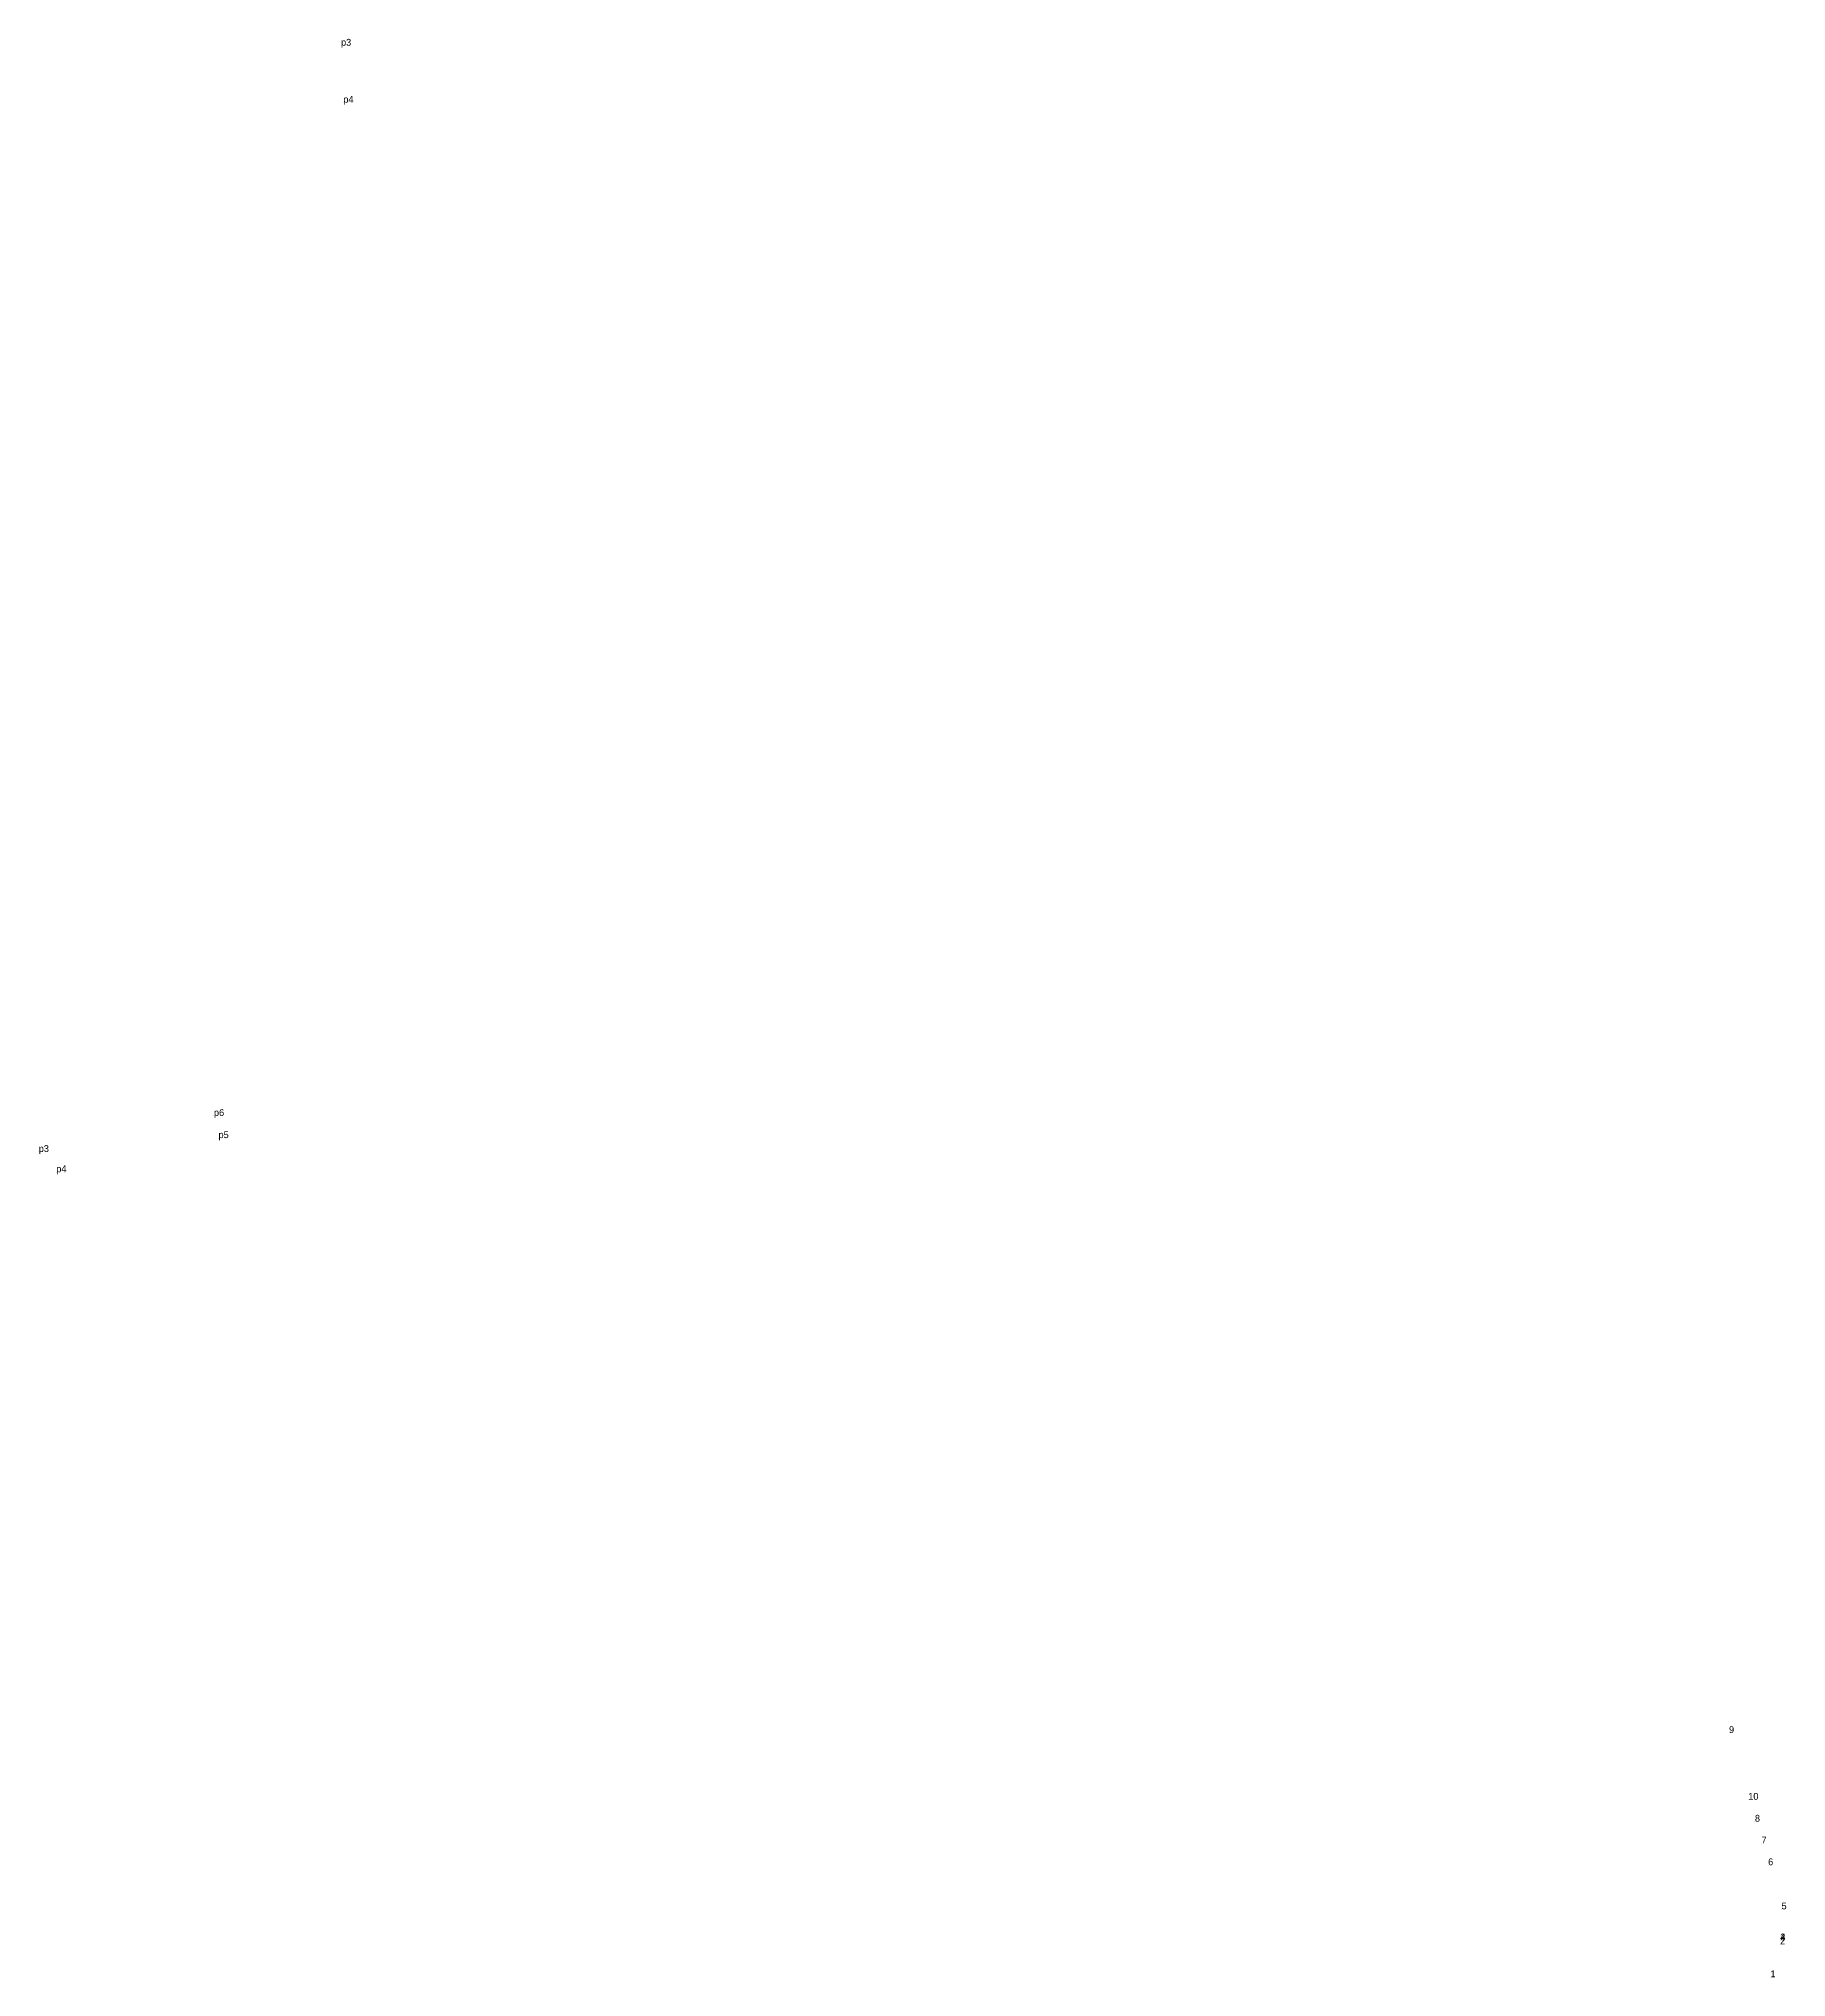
# Model space of a CAD drawing. Extents: x -2 to 54773767, y -1 to 183694297.
# Drawn here: x 550161 to 550622, y 1838326 to 1838837 of the extents above; entities that cross this region are included whole.
import ezdxf

# ---------------------------------------------------------------- set-up
doc = ezdxf.new("R2010")
doc.units = 0
doc.layers.add('Level 12', color=7, linetype='Continuous')
doc.layers.add('Level 7', color=7, linetype='Continuous')

msp = doc.modelspace()

# ---------------------------------------------------------------- texts
at = {"layer": 'Level 12'}
for s, p in [('p3', (550240.954, 1838834.863)), ('p4', (550241.55, 1838819.82)), ('p6', (550207.441, 1838552.695)), ('p5', (550208.64, 1838546.854)), ('p3', (550161.237, 1838543.2)), ('p4', (550165.857, 1838537.866)), ('9', (550606.95, 1838390.03)), ('10', (550612.02, 1838372.42)), ('8', (550613.78, 1838366.64)), ('7', (550615.52, 1838360.9)), ('6', (550617.27, 1838355.16)), ('5', (550620.8, 1838343.53)), ('4', (550620.463, 1838335.343)), ('2', (550620.42, 1838334.29)), ('3', (550620.463, 1838335.342)), ('1', (550617.88, 1838325.63))]:
    msp.add_text(s, height=1.8, dxfattribs=at).set_placement(p)

# ---------------------------------------------------------------- linework, layer by layer
at = {"layer": 'Level 7'}
for p, q in [((550240.954, 1838834.863), (550240.954, 1838834.863)), ((550241.55, 1838819.82), (550241.55, 1838819.82)), ((550207.441, 1838552.695), (550207.441, 1838552.695)), ((550161.237, 1838543.2), (550161.237, 1838543.2)), ((550208.64, 1838546.854), (550208.64, 1838546.854)), ((550165.857, 1838537.866), (550165.857, 1838537.866)), ((550606.95, 1838390.03), (550606.95, 1838390.03)), ((550612.02, 1838372.42), (550612.02, 1838372.42)), ((550613.78, 1838366.64), (550613.78, 1838366.64)), ((550615.52, 1838360.9), (550615.52, 1838360.9)), ((550617.27, 1838355.16), (550617.27, 1838355.16)), ((550620.8, 1838343.53), (550620.8, 1838343.53)), ((550620.42, 1838334.29), (550620.42, 1838334.29)), ((550620.463, 1838335.343), (550620.463, 1838335.343)), ((550620.463, 1838335.342), (550620.463, 1838335.342)), ((550617.88, 1838325.63), (550617.88, 1838325.63))]:
    msp.add_line(p, q, dxfattribs=at)

msp.set_redraw_order([(e.dxf.handle, doc.entitydb.next_handle()) for e in msp.query("TEXT MTEXT ATTDEF DIMENSION ARC_DIMENSION")])  # texts and dimensions are drawn at this point

doc.saveas('drawing.dxf')
